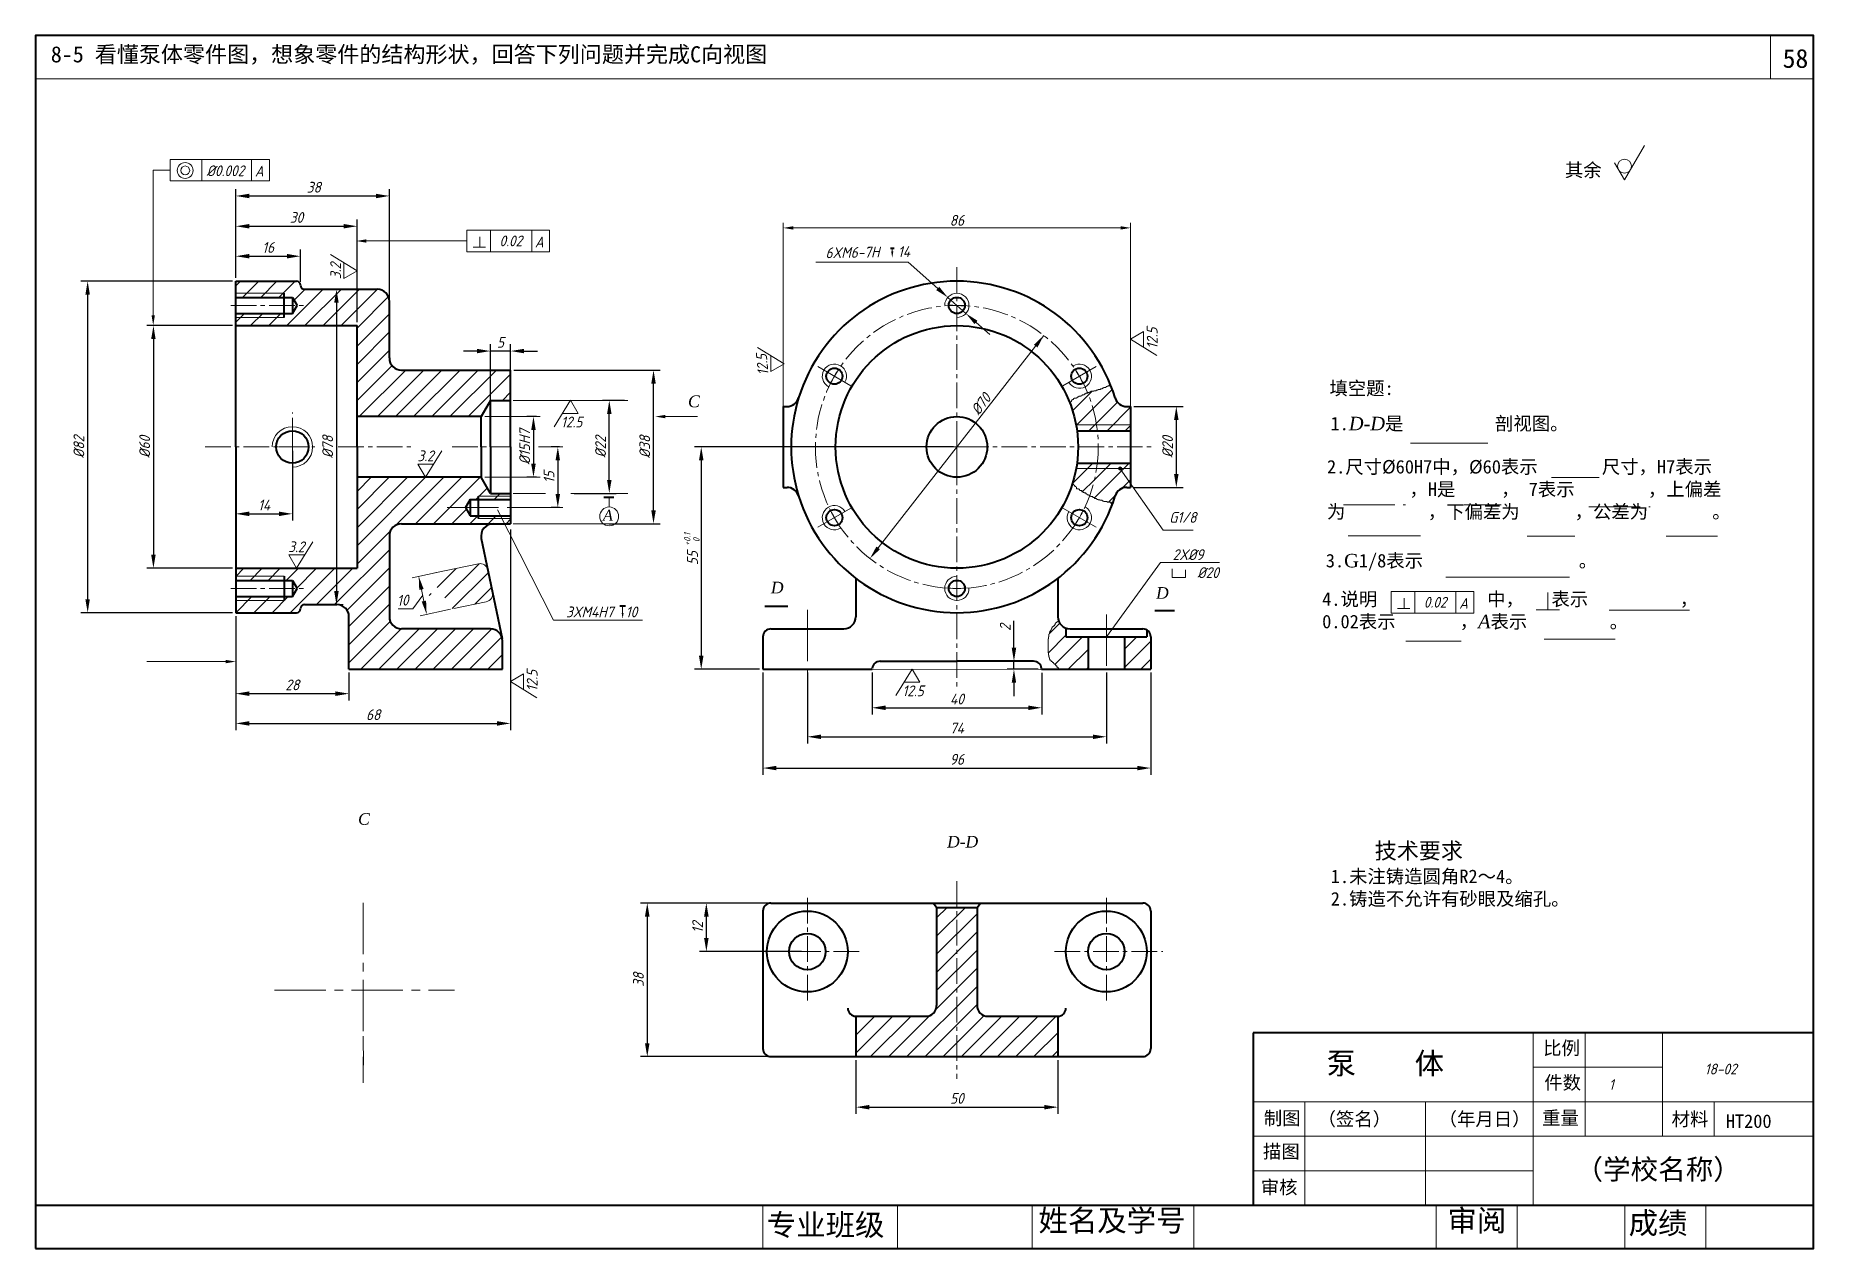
# Model space of a CAD drawing. Header units: millimetres. Extents: x 252 to 582, y -108 to 117.
import ezdxf

# ---------------------------------------------------------------- set-up
doc = ezdxf.new("R2010")
doc.units = ezdxf.units.MM
doc.header["$LTSCALE"] = 0.5
doc.linetypes.add('CENTER2', pattern=[28.575, 19.05, -3.175, 3.175, -3.175])
doc.layers.get('0').update_dxf_attribs({"lineweight": 40})
for name, color, linetype, lineweight in [('Layer2', 7, 'Continuous', 40), ('出图', 7, 'Continuous', 15), ('剖面线', 7, 'Continuous', 9), ('点画线', 7, 'CENTER2', 15), ('细线', 7, 'Continuous', 13)]:
    doc.layers.add(name, color=color, linetype=linetype, lineweight=lineweight)
doc.styles.add('style2', font='SIMFANG.TTF', dxfattribs={"height": 2})
doc.styles.add('数字', font='isocp.shx', dxfattribs={"oblique": 15, "height": 2})
doc.dimstyles.new('Copy of ISO-25', dxfattribs={"dimtxt": 2, "dimasz": 2.5, "dimexe": 1.25, "dimexo": 0.625, "dimtad": 2, "dimdec": 0, "dimdsep": 46, "dimtxsty": '数字', "dimcen": -0.09, "dimadec": 0, "dimazin": 0, "dimtfac": 1, "dimtdec": 0, "dimtmove": 0, "dimatfit": 3, "dimfxl": 0, "dimarcsym": 0})
doc.dimstyles.new('ISO-25', dxfattribs={"dimtxt": 2, "dimasz": 2.5, "dimexe": 1.25, "dimexo": 0.625, "dimtad": 1, "dimdsep": 46, "dimtxsty": '数字', "dimcen": 2.5, "dimadec": 0, "dimazin": 0, "dimtfac": 1, "dimtmove": 0, "dimatfit": 3, "dimfxl": 0, "dimarcsym": 0})
pattern_1 = [(45, (289.5225, 10.25), (-1.683798, 1.683798), [])]

msp = doc.modelspace()

# ---------------------------------------------------------------- texts
at = {"insert": (255.183, 115.34), "char_height": 3, "attachment_point": 1}
msp.add_mtext('{\\fSimHei|b0|i0|c134|p2;8-5 看懂泵体零件图，想象零件的结构形状，回答下列问题并完成C向视图}', dxfattribs=at)
at = {"char_height": 2.5, "attachment_point": 1}
for s, insert, width in [('{\\f黑体|b0|i0|c134|p2;填空题:}', (492.512, 53.133), 29.8443), ('{\\fSimSun|b0|i0|c134|p2;1.\\fTimes New Roman|b0|i1|c0|p18;D\\fTimes New Roman|b0|i0|c0|p18;-\\fTimes New Roman|b0|i1|c0|p18;D\\fSimSun|b0|i0|c134|p2;是          剖视图。\\H1.6x;            }', (492.714, 46.592), 91.1238), ('{\\f宋体|b0|i0|c134|p2;2.尺寸}%%C{\\f宋体|b0|i0|c134|p2;60H7中，}%%C{\\f宋体|b0|i0|c134|p2;60表示       尺寸，H7表示\\P         ，H是     ， 7表示        ，上偏差\\P为         ，下偏差为      ，公差为       。\\H1.6x;          }', (492.057, 38.576), 89.4728), ('{\\fSimSun|b0|i0|c134|p2;3.\\fTimes New Roman|b0|i0|c0|p18;G\\fSimSun|b0|i0|c134|p2;1/8表示 \\H1.6x;          \\H0.625x;。\\H1.6x;           }', (491.838, 21.156), 91.1238), ('{\\fSimSun|b0|i0|c134|p2;  4.说明            中，   表示          ，\\P  0.02表示       ，\\fTimes New Roman|b0|i1|c0|p18;A\\fSimSun|b0|i0|c134|p2;表示         。\\H1.6x;             }', (487.763, 14.026), 91.1238)]:
    msp.add_mtext(s, dxfattribs=dict(at, insert=insert, width=width))
at = {"layer": '出图', "insert": (423.359, 83.04), "char_height": 2, "attachment_point": 5, "style": '数字'}
msp.add_mtext('86', dxfattribs=at)
at = {"layer": '出图', "attachment_point": 5, "style": '数字'}
for s, insert, char_height, rotation in [('6XM6-7H   14', (406.815, 77.126), 2, 0.86629), ('%%c70', (427.831, 48.96), 2, 52.92722), ('{\\H0.6x;+0.1}', (373.296, 23.847), 2, 90), ('0', (374.997, 23.726), 1.2, 90), ('{\\H1x;10}', (320.505, 12.561), 2, 1.81228)]:
    msp.add_mtext(s, dxfattribs=dict(at, insert=insert, char_height=char_height, rotation=rotation))
at = {"layer": '出图', "char_height": 2, "attachment_point": 1, "style": '数字'}
for s, insert, width, rotation in [('3.2', (307.048, 72.136), 9.38678, 90), ('12.5', (458.61, 59.197), 9.38678, 90), ('12.5', (386.424, 54.185), 9.3868, 95), ('12.5', (343.523, -4.333), 9.38678, 90)]:
    msp.add_mtext(s, dxfattribs=dict(at, insert=insert, width=width, rotation=rotation))
at = {"layer": '出图', "attachment_point": 1}
for s, insert, char_height, width in [('{\\fTimes New Roman|b0|i1|c0|p18;C}', (373.459, 50.559), 2.2, 15.2908), ('{\\fTimes New Roman|b0|i1|c0|p18;A}', (357.663, 29.318), 2, 15.2908), ('{\\fTimes New Roman|b0|i1|c0|p18;D}', (388.835, 15.995), 2.15625, 15.2908), ('{\\fTimes New Roman|b0|i1|c0|p18;D}', (460.333, 14.993), 2.15, 15.2908), ('{\\fTimes New Roman|b0|i1|c0|p18;C}', (312.215, -26.938), 2.15625, 15.2908), ('{\\fTimes New Roman|b0|i1|c0|p18;D-D}', (421.536, -31.163), 2.15, 35.9473)]:
    msp.add_mtext(s, dxfattribs=dict(at, insert=insert, char_height=char_height, width=width))
at = {"layer": '出图', "char_height": 2, "attachment_point": 1, "style": '数字'}
for s, insert, width in [('12.5', (349.876, 46.624), 9.38678), ('3.2', (323.228, 40.35), 9.38678), ('G1/8', (462.762, 28.935), 9.3868), ('3.2', (299.25, 23.475), 9.38678), ('3XM4H7  10', (350.808, 11.395), 17.7437), ('12.5', (413.245, -3.251), 9.38678)]:
    msp.add_mtext(s, dxfattribs=dict(at, insert=insert, width=width))
at = {"layer": '点画线', "insert": (492.76, -32.408), "char_height": 3, "width": 91.3136, "attachment_point": 1}
msp.add_mtext('{\\fFangSong_GB2312|b0|i0|c134|p49;    技术要求\\P\\H0.8333x;1\\fFangSong_GB2312|b0|i0|c0|p49;.\\fFangSong_GB2312|b0|i0|c134|p49;未注铸造圆角R2～4。\\P2\\fFangSong_GB2312|b0|i0|c0|p49;.\\fFangSong_GB2312|b0|i0|c134|p49;铸造不允许有砂眼及缩孔。}', dxfattribs=at)
at = {"layer": '细线', "style": 'style2'}
for s, height, p in [('比例', 2.5, (532.184, -71.768)), ('泵    体', 4, (491.996, -75.363)), ('件数', 2.5, (532.39, -78.176)), ('制图', 2.5, (480.33, -84.765)), ('（签名）', 2.5, (490.314, -84.924)), ('（年月日）', 2.5, (512.78, -84.925)), ('重量', 2.5, (531.993, -84.72)), ('材料', 2.5, (556.025, -84.94)), ('HT200', 2.5, (566.079, -85.327)), ('描图', 2.5, (480.176, -90.951)), ('（学校名称）', 3.75, (538.182, -94.884)), ('审核', 2.5, (479.763, -97.587))]:
    msp.add_text(s, height=height, dxfattribs=at).set_placement(p)
at = {"layer": '细线', "style": '数字', "oblique": 15}
for s, p in [('18-02', (562.167, -75.411)), (' 1', (543.246, -78.287))]:
    msp.add_text(s, height=2, dxfattribs=at).set_placement(p)
at = {"layer": '细线', "attachment_point": 1}
for s, insert, char_height, width in [('{\\fSimSun|b0|i0|c134|p2;58}', (576.635, 114.825), 3.5, 5.5866), ('{\\f仿宋_GB2312|b0|i0|c134|p49;专业班级}', (388.086, -101.307), 4, 23.3701), ('{\\f仿宋_GB2312|b0|i0|c134|p49;姓名及学号}', (438.515, -100.508), 4, 29.8443), ('{\\f仿宋_GB2312|b0|i0|c134|p49;审阅}', (514.415, -100.507), 4, 13.7378), ('{\\f仿宋_GB2312|b0|i0|c134|p49;成绩}', (548.049, -100.98), 4, 13.2641)]:
    msp.add_mtext(s, dxfattribs=dict(at, insert=insert, char_height=char_height, width=width))
at = {"layer": '细线', "linetype": 'Continuous', "char_height": 2, "attachment_point": 1, "style": '数字'}
for s, insert, width in [('%%c0.002', (284.087, 93.23), 8.00633), ('A', (293.047, 93.162), 2.65556), ('0.02', (338.457, 80.223), 8.00633), ('A', (345.031, 80.024), 2.65556), ('0.02', (510.021, 13.19), 8.00633), ('A', (516.595, 12.991), 2.65556)]:
    msp.add_mtext(s, dxfattribs=dict(at, insert=insert, width=width))
at = {"layer": '细线', "attachment_point": 1}
for s, insert, char_height, width, style in [('其余', (536.214, 93.613), 2.5, 9.8821, 'style2'), ('2X%%c9\\P    %%c20', (463.408, 22.01), 2, 21.0658, '数字')]:
    msp.add_mtext(s, dxfattribs=dict(at, insert=insert, char_height=char_height, width=width, style=style))

# ---------------------------------------------------------------- blocks, each defined once
blk = doc.blocks.new('*D0')
at = {"layer": 'Defpoints', "color": 0}
for p in [(404.61, -72.11), (442.11, -72.11), (442.11, -81.48)]:
    blk.add_point(p, dxfattribs=at)
at = {"layer": '出图', "color": 0, "lineweight": -2}
for p, q in [((404.61, -72.74), (404.61, -82.73)), ((442.11, -72.74), (442.11, -82.73)), ((407.11, -81.48), (439.61, -81.48))]:
    blk.add_line(p, q, dxfattribs=at)
at = {"layer": '出图', "color": 0}
for points in [[(407.11, -81.07), (407.11, -81.9), (404.61, -81.48)], [(439.61, -81.07), (439.61, -81.9), (442.11, -81.48)]]:
    blk.add_solid(points, dxfattribs=at)
at = {"layer": '出图', "color": 0, "insert": (423.36, -79.86), "char_height": 2, "attachment_point": 5, "style": '数字'}
blk.add_mtext('50', dxfattribs=at)
blk = doc.blocks.new('*D1')
at = {"layer": 'Defpoints', "color": 0}
for p in [(388.86, -43.61), (365.89, -72.11), (388.86, -72.11)]:
    blk.add_point(p, dxfattribs=at)
at = {"layer": '出图', "color": 0, "lineweight": -2}
for p, q in [((388.23, -43.61), (364.64, -43.61)), ((365.89, -46.11), (365.89, -69.61)), ((388.23, -72.11), (364.64, -72.11))]:
    blk.add_line(p, q, dxfattribs=at)
at = {"layer": '出图', "color": 0}
for points in [[(365.47, -46.11), (366.31, -46.11), (365.89, -43.61)], [(365.47, -69.61), (366.31, -69.61), (365.89, -72.11)]]:
    blk.add_solid(points, dxfattribs=at)
at = {"layer": '出图', "color": 0, "insert": (364.26, -57.86), "char_height": 2, "attachment_point": 5, "rotation": 90, "style": '数字'}
blk.add_mtext('38', dxfattribs=at)
blk = doc.blocks.new('*D2')
at = {"layer": 'Defpoints', "color": 0}
for p in [(376.86, -43.61), (395.61, -43.61), (395.17, -52.61)]:
    blk.add_point(p, dxfattribs=at)
at = {"layer": '出图', "color": 0, "lineweight": -2}
for p, q in [((394.98, -43.61), (375.61, -43.61)), ((376.86, -50.11), (376.86, -46.11)), ((394.54, -52.61), (375.61, -52.61))]:
    blk.add_line(p, q, dxfattribs=at)
at = {"layer": '出图', "color": 0}
for points in [[(376.44, -46.11), (377.28, -46.11), (376.86, -43.61)], [(376.44, -50.11), (377.28, -50.11), (376.86, -52.61)]]:
    blk.add_solid(points, dxfattribs=at)
at = {"layer": '出图', "color": 0, "insert": (375.23, -48.11), "char_height": 2, "attachment_point": 5, "rotation": 90, "style": '数字'}
blk.add_mtext('12', dxfattribs=at)
blk = doc.blocks.new('*D3')
at = {"layer": 'Defpoints', "color": 0}
for p in [(455.61, 48.5), (455.61, 33.5), (464.09, 33.5)]:
    blk.add_point(p, dxfattribs=at)
at = {"layer": '出图', "color": 0, "lineweight": -2}
for p, q in [((456.23, 48.5), (465.34, 48.5)), ((464.09, 46), (464.09, 36)), ((456.23, 33.5), (465.34, 33.5))]:
    blk.add_line(p, q, dxfattribs=at)
at = {"layer": '出图', "color": 0}
for points in [[(463.67, 46), (464.51, 46), (464.09, 48.5)], [(463.67, 36), (464.51, 36), (464.09, 33.5)]]:
    blk.add_solid(points, dxfattribs=at)
at = {"layer": '出图', "color": 0, "insert": (462.47, 41), "char_height": 2, "attachment_point": 5, "rotation": 90, "style": '数字'}
blk.add_mtext('%%c20', dxfattribs=at)
blk = doc.blocks.new('*D4')
at = {"layer": 'Defpoints', "color": 0}
for p in [(395.61, -0.25), (451.11, -0.25), (451.11, -12.77)]:
    blk.add_point(p, dxfattribs=at)
at = {"layer": '出图', "color": 0, "lineweight": -2}
for p, q in [((395.61, -0.87), (395.61, -14.02)), ((451.11, -0.87), (451.11, -14.02)), ((398.11, -12.77), (448.61, -12.77))]:
    blk.add_line(p, q, dxfattribs=at)
at = {"layer": '出图', "color": 0}
for points in [[(398.11, -12.36), (398.11, -13.19), (395.61, -12.77)], [(448.61, -12.36), (448.61, -13.19), (451.11, -12.77)]]:
    blk.add_solid(points, dxfattribs=at)
at = {"layer": '出图', "color": 0, "insert": (423.36, -11.15), "char_height": 2, "attachment_point": 5, "style": '数字'}
blk.add_mtext('74', dxfattribs=at)
blk = doc.blocks.new('*D5')
at = {"layer": 'Defpoints', "color": 0}
for p in [(387.36, -0.25), (459.36, -0.25), (459.36, -18.57)]:
    blk.add_point(p, dxfattribs=at)
at = {"layer": '出图', "color": 0, "lineweight": -2}
for p, q in [((387.36, -0.87), (387.36, -19.82)), ((459.36, -0.87), (459.36, -19.82)), ((389.86, -18.57), (456.86, -18.57))]:
    blk.add_line(p, q, dxfattribs=at)
at = {"layer": '出图', "color": 0}
for points in [[(389.86, -18.16), (389.86, -18.99), (387.36, -18.57)], [(456.86, -18.16), (456.86, -18.99), (459.36, -18.57)]]:
    blk.add_solid(points, dxfattribs=at)
at = {"layer": '出图', "color": 0, "insert": (423.36, -16.95), "char_height": 2, "attachment_point": 5, "style": '数字'}
blk.add_mtext('96', dxfattribs=at)
blk = doc.blocks.new('*D6')
at = {"layer": 'Defpoints', "color": 0}
for p in [(423.36, 41), (375.91, -0.25), (387.36, -0.25)]:
    blk.add_point(p, dxfattribs=at)
at = {"layer": '出图', "color": 0, "lineweight": -2}
for p, q in [((422.73, 41), (374.66, 41)), ((375.91, 38.5), (375.91, 2.25)), ((386.73, -0.25), (374.66, -0.25))]:
    blk.add_line(p, q, dxfattribs=at)
at = {"layer": '出图', "color": 0}
for points in [[(375.49, 38.5), (376.33, 38.5), (375.91, 41)], [(375.49, 2.25), (376.33, 2.25), (375.91, -0.25)]]:
    blk.add_solid(points, dxfattribs=at)
at = {"layer": '出图', "color": 0, "insert": (374.29, 20.38), "char_height": 2, "attachment_point": 5, "rotation": 90, "style": '数字'}
blk.add_mtext('55', dxfattribs=at)
blk = doc.blocks.new('*D8')
at = {"layer": 'Defpoints', "color": 0}
for p in [(289.52, 71.75), (262.02, 10.25), (289.52, 10.25)]:
    blk.add_point(p, dxfattribs=at)
at = {"layer": '出图', "color": 0, "lineweight": -2}
for p, q in [((288.9, 71.75), (260.77, 71.75)), ((262.02, 69.25), (262.02, 12.75)), ((288.9, 10.25), (260.77, 10.25))]:
    blk.add_line(p, q, dxfattribs=at)
at = {"layer": '出图', "color": 0}
for points in [[(261.6, 69.25), (262.43, 69.25), (262.02, 71.75)], [(261.6, 12.75), (262.43, 12.75), (262.02, 10.25)]]:
    blk.add_solid(points, dxfattribs=at)
at = {"layer": '出图', "color": 0, "insert": (260.39, 41), "char_height": 2, "attachment_point": 5, "rotation": 90, "style": '数字'}
blk.add_mtext('%%c82', dxfattribs=at)
blk = doc.blocks.new('*D9')
at = {"layer": 'Defpoints', "color": 0}
for p in [(289.52, 63.5), (274.23, 18.5), (289.52, 18.5)]:
    blk.add_point(p, dxfattribs=at)
at = {"layer": '出图', "color": 0, "lineweight": -2}
for p, q in [((288.9, 63.5), (272.98, 63.5)), ((274.23, 61), (274.23, 21)), ((288.9, 18.5), (272.98, 18.5))]:
    blk.add_line(p, q, dxfattribs=at)
at = {"layer": '出图', "color": 0}
for points in [[(273.81, 61), (274.64, 61), (274.23, 63.5)], [(273.81, 21), (274.64, 21), (274.23, 18.5)]]:
    blk.add_solid(points, dxfattribs=at)
at = {"layer": '出图', "color": 0, "insert": (272.6, 41), "char_height": 2, "attachment_point": 5, "rotation": 90, "style": '数字'}
blk.add_mtext('%%c60', dxfattribs=at)
blk = doc.blocks.new('*D10')
at = {"layer": 'Defpoints', "color": 0}
for p in [(309.11, 70.25), (305.27, 11.75), (308.2, 11.75)]:
    blk.add_point(p, dxfattribs=at)
at = {"layer": '出图', "color": 0, "lineweight": -2}
for p, q in [((308.49, 70.25), (306.95, 70.25)), ((308.2, 67.75), (308.2, 14.25)), ((305.9, 11.75), (309.45, 11.75))]:
    blk.add_line(p, q, dxfattribs=at)
at = {"layer": '出图', "color": 0}
for points in [[(307.78, 67.75), (308.62, 67.75), (308.2, 70.25)], [(307.78, 14.25), (308.62, 14.25), (308.2, 11.75)]]:
    blk.add_solid(points, dxfattribs=at)
at = {"layer": '出图', "color": 0, "insert": (306.57, 41), "char_height": 2, "attachment_point": 5, "rotation": 90, "style": '数字'}
blk.add_mtext('%%c78', dxfattribs=at)
blk = doc.blocks.new('*D11')
at = {"layer": 'Defpoints', "color": 0}
for p in [(289.52, 41), (300.02, 40.92), (300.02, 28.59)]:
    blk.add_point(p, dxfattribs=at)
at = {"layer": '细线', "color": 0, "lineweight": -2}
for p, q in [((289.52, 40.38), (289.52, 27.34)), ((300.02, 40.29), (300.02, 27.34)), ((292.02, 28.59), (297.52, 28.59))]:
    blk.add_line(p, q, dxfattribs=at)
at = {"layer": '细线', "color": 0}
for points in [[(292.02, 29.01), (292.02, 28.17), (289.52, 28.59)], [(297.52, 29.01), (297.52, 28.17), (300.02, 28.59)]]:
    blk.add_solid(points, dxfattribs=at)
at = {"layer": '细线', "color": 0, "insert": (294.77, 30.22), "char_height": 2, "attachment_point": 5, "style": '数字'}
blk.add_mtext('14', dxfattribs=at)
blk = doc.blocks.new('*D12')
at = {"layer": 'Defpoints', "color": 0}
for p in [(301.52, 76.38), (289.52, 71.75), (301.52, 71)]:
    blk.add_point(p, dxfattribs=at)
at = {"layer": '出图', "color": 0, "lineweight": -2}
for p, q in [((289.52, 72.38), (289.52, 77.63)), ((292.02, 76.38), (299.02, 76.38)), ((301.52, 71.62), (301.52, 77.63))]:
    blk.add_line(p, q, dxfattribs=at)
at = {"layer": '出图', "color": 0}
for points in [[(292.02, 76.8), (292.02, 75.97), (289.52, 76.38)], [(299.02, 76.8), (299.02, 75.97), (301.52, 76.38)]]:
    blk.add_solid(points, dxfattribs=at)
at = {"layer": '出图', "color": 0, "insert": (295.52, 78.01), "char_height": 2, "attachment_point": 5, "style": '数字'}
blk.add_mtext('16', dxfattribs=at)
blk = doc.blocks.new('*D13')
at = {"layer": 'Defpoints', "color": 0}
for p in [(312.02, 81.94), (289.52, 71.75), (312.02, 63.5)]:
    blk.add_point(p, dxfattribs=at)
at = {"layer": '出图', "color": 0, "lineweight": -2}
for p, q in [((289.52, 72.38), (289.52, 83.19)), ((312.02, 64.12), (312.02, 83.19)), ((292.02, 81.94), (309.52, 81.94))]:
    blk.add_line(p, q, dxfattribs=at)
at = {"layer": '出图', "color": 0}
for points in [[(292.02, 82.36), (292.02, 81.53), (289.52, 81.94)], [(309.52, 82.36), (309.52, 81.53), (312.02, 81.94)]]:
    blk.add_solid(points, dxfattribs=at)
at = {"layer": '出图', "color": 0, "insert": (300.77, 83.57), "char_height": 2, "attachment_point": 5, "style": '数字'}
blk.add_mtext('30', dxfattribs=at)
blk = doc.blocks.new('*D14')
at = {"layer": 'Defpoints', "color": 0}
for p in [(318.02, 87.56), (289.52, 71.75), (318.02, 68)]:
    blk.add_point(p, dxfattribs=at)
at = {"layer": '出图', "color": 0, "lineweight": -2}
for p, q in [((289.52, 72.38), (289.52, 88.81)), ((292.02, 87.56), (315.52, 87.56)), ((318.02, 68.62), (318.02, 88.81))]:
    blk.add_line(p, q, dxfattribs=at)
at = {"layer": '出图', "color": 0}
for points in [[(292.02, 87.97), (292.02, 87.14), (289.52, 87.56)], [(315.52, 87.97), (315.52, 87.14), (318.02, 87.56)]]:
    blk.add_solid(points, dxfattribs=at)
at = {"layer": '出图', "color": 0, "insert": (304, 89.18), "char_height": 2, "attachment_point": 5, "style": '数字'}
blk.add_mtext('38', dxfattribs=at)
blk = doc.blocks.new('*D15')
at = {"layer": 'Defpoints', "color": 0}
for p in [(289.52, 10.25), (310.52, -0.25), (310.52, -4.77)]:
    blk.add_point(p, dxfattribs=at)
at = {"layer": '出图', "color": 0, "lineweight": -2}
for p, q in [((289.52, 9.62), (289.52, -6.02)), ((310.52, -0.87), (310.52, -6.02)), ((292.02, -4.77), (308.02, -4.77))]:
    blk.add_line(p, q, dxfattribs=at)
at = {"layer": '出图', "color": 0}
for points in [[(292.02, -4.35), (292.02, -5.19), (289.52, -4.77)], [(308.02, -4.35), (308.02, -5.19), (310.52, -4.77)]]:
    blk.add_solid(points, dxfattribs=at)
at = {"layer": '出图', "color": 0, "insert": (300.02, -3.14), "char_height": 2, "attachment_point": 5, "style": '数字'}
blk.add_mtext('28', dxfattribs=at)
blk = doc.blocks.new('*D16')
at = {"layer": 'Defpoints', "color": 0}
for p in [(340.52, 26.28), (289.52, 9.78), (340.52, -10.29)]:
    blk.add_point(p, dxfattribs=at)
at = {"layer": '出图', "color": 0, "lineweight": -2}
for p, q in [((340.52, 25.66), (340.52, -11.54)), ((289.52, 9.16), (289.52, -11.54)), ((292.02, -10.29), (338.02, -10.29))]:
    blk.add_line(p, q, dxfattribs=at)
at = {"layer": '出图', "color": 0}
for points in [[(292.02, -9.88), (292.02, -10.71), (289.52, -10.29)], [(338.02, -9.88), (338.02, -10.71), (340.52, -10.29)]]:
    blk.add_solid(points, dxfattribs=at)
at = {"layer": '出图', "color": 0, "insert": (315.02, -8.67), "char_height": 2, "attachment_point": 5, "style": '数字'}
blk.add_mtext('68', dxfattribs=at)
blk = doc.blocks.new('*D20')
at = {"layer": 'Defpoints', "color": 0}
for p in [(336.77, 58.79), (336.77, 41), (340.52, 41)]:
    blk.add_point(p, dxfattribs=at)
at = {"layer": '剖面线', "color": 0, "lineweight": -2}
for p, q in [((336.77, 41.62), (336.77, 60.04)), ((340.52, 41.62), (340.52, 60.04)), ((334.27, 58.79), (331.77, 58.79)), ((340.52, 58.79), (336.77, 58.79)), ((343.02, 58.79), (345.52, 58.79))]:
    blk.add_line(p, q, dxfattribs=at)
at = {"layer": '剖面线', "color": 0}
for points in [[(334.27, 59.2), (334.27, 58.37), (336.77, 58.79)], [(343.02, 59.2), (343.02, 58.37), (340.52, 58.79)]]:
    blk.add_solid(points, dxfattribs=at)
at = {"layer": '剖面线', "color": 0, "insert": (338.65, 60.41), "char_height": 2, "attachment_point": 5, "style": '数字'}
blk.add_mtext('5', dxfattribs=at)
blk = doc.blocks.new('粗糙度2')
at = {"layer": '细线'}
for p, q in [((5.77, 10), (0, 0)), ((0, 0), (-2.89, 5))]:
    blk.add_line(p, q, dxfattribs=at)
blk.add_circle((0, 4), 2, dxfattribs=at)
blk = doc.blocks.new('*D23')
at = {"layer": 'Defpoints', "color": 0}
for p in [(340.52, 55.25), (367.05, 55.25), (358.22, 26.75)]:
    blk.add_point(p, dxfattribs=at)
at = {"layer": '细线', "color": 0, "lineweight": -2}
for p, q in [((341.15, 55.25), (368.3, 55.25)), ((367.05, 29.25), (367.05, 52.75)), ((358.85, 26.75), (368.3, 26.75))]:
    blk.add_line(p, q, dxfattribs=at)
at = {"layer": '细线', "color": 0}
for points in [[(366.64, 52.75), (367.47, 52.75), (367.05, 55.25)], [(366.64, 29.25), (367.47, 29.25), (367.05, 26.75)]]:
    blk.add_solid(points, dxfattribs=at)
at = {"layer": '细线', "color": 0, "insert": (365.43, 41), "char_height": 2, "attachment_point": 5, "rotation": 90, "style": '数字'}
blk.add_mtext('%%C38', dxfattribs=at)
blk = doc.blocks.new('*D24')
at = {"layer": 'Defpoints', "color": 0}
for p in [(358.84, 49.62), (362.3, 49.62), (351.71, 32.37)]:
    blk.add_point(p, dxfattribs=at)
at = {"layer": '细线', "color": 0, "lineweight": -2}
for p, q in [((361.67, 49.62), (357.59, 49.62)), ((358.84, 34.87), (358.84, 47.12)), ((352.34, 32.37), (360.09, 32.37))]:
    blk.add_line(p, q, dxfattribs=at)
at = {"layer": '细线', "color": 0}
for points in [[(358.43, 47.12), (359.26, 47.12), (358.84, 49.62)], [(358.43, 34.87), (359.26, 34.87), (358.84, 32.37)]]:
    blk.add_solid(points, dxfattribs=at)
at = {"layer": '细线', "color": 0, "insert": (357.22, 41), "char_height": 2, "attachment_point": 5, "rotation": 90, "style": '数字'}
blk.add_mtext('%%C22', dxfattribs=at)
blk = doc.blocks.new('*D25')
at = {"layer": 'Defpoints', "color": 0}
for p in [(345.99, 46.62), (344.77, 35.38), (345.99, 35.38)]:
    blk.add_point(p, dxfattribs=at)
at = {"layer": '细线', "color": 0, "lineweight": -2}
for p, q in [((345.36, 46.62), (343.52, 46.62)), ((344.77, 44.12), (344.77, 37.88)), ((345.36, 35.38), (343.52, 35.38))]:
    blk.add_line(p, q, dxfattribs=at)
at = {"layer": '细线', "color": 0}
for points in [[(344.35, 44.12), (345.19, 44.12), (344.77, 46.62)], [(344.35, 37.88), (345.19, 37.88), (344.77, 35.38)]]:
    blk.add_solid(points, dxfattribs=at)
at = {"layer": '细线', "color": 0, "insert": (343.14, 41), "char_height": 2, "attachment_point": 5, "rotation": 90, "style": '数字'}
blk.add_mtext('%%C15H7', dxfattribs=at)
blk = doc.blocks.new('*D26')
at = {"layer": 'Defpoints', "color": 0}
for p in [(350.22, 41), (349.29, 29.75), (350.22, 29.75)]:
    blk.add_point(p, dxfattribs=at)
at = {"layer": '细线', "color": 0, "lineweight": -2}
for p, q in [((349.59, 41), (348.04, 41)), ((349.29, 38.5), (349.29, 32.25)), ((349.59, 29.75), (348.04, 29.75))]:
    blk.add_line(p, q, dxfattribs=at)
at = {"layer": '细线', "color": 0}
for points in [[(348.87, 38.5), (349.7, 38.5), (349.29, 41)], [(348.87, 32.25), (349.7, 32.25), (349.29, 29.75)]]:
    blk.add_solid(points, dxfattribs=at)
at = {"layer": '细线', "color": 0, "insert": (347.66, 35.38), "char_height": 2, "attachment_point": 5, "rotation": 90, "style": '数字'}
blk.add_mtext('15', dxfattribs=at)
blk = doc.blocks.new('*D27')
at = {"layer": 'Defpoints', "color": 0}
for p in [(407.63, -0.25), (439.11, -0.29), (439.11, -7.39)]:
    blk.add_point(p, dxfattribs=at)
at = {"layer": '出图', "color": 0, "lineweight": -2}
for p, q in [((407.63, -0.87), (407.63, -8.64)), ((439.11, -0.92), (439.11, -8.64)), ((410.13, -7.39), (436.61, -7.39))]:
    blk.add_line(p, q, dxfattribs=at)
at = {"layer": '出图', "color": 0}
for points in [[(410.13, -6.97), (410.13, -7.81), (407.63, -7.39)], [(436.61, -6.97), (436.61, -7.81), (439.11, -7.39)]]:
    blk.add_solid(points, dxfattribs=at)
at = {"layer": '出图', "color": 0, "insert": (423.37, -5.77), "char_height": 2, "attachment_point": 5, "style": '数字'}
blk.add_mtext('40', dxfattribs=at)
blk = doc.blocks.new('*D28')
at = {"layer": 'Defpoints', "color": 0}
for p in [(433.95, 1.24), (437.59, 1.24), (439.09, -0.25)]:
    blk.add_point(p, dxfattribs=at)
at = {"layer": '细线', "color": 0, "lineweight": -2}
for p, q in [((433.95, 3.74), (433.95, 8.76)), ((436.97, 1.24), (432.7, 1.24)), ((433.95, -0.25), (433.95, 1.24)), ((438.47, -0.25), (432.7, -0.25)), ((433.95, -2.75), (433.95, -5.25))]:
    blk.add_line(p, q, dxfattribs=at)
at = {"layer": '细线', "color": 0}
for points in [[(433.54, 3.74), (434.37, 3.74), (433.95, 1.24)], [(433.54, -2.75), (434.37, -2.75), (433.95, -0.25)]]:
    blk.add_solid(points, dxfattribs=at)
at = {"layer": '细线', "color": 0, "insert": (432.33, 7.5), "char_height": 2, "attachment_point": 5, "rotation": 90, "style": '数字'}
blk.add_mtext('2', dxfattribs=at)

# ---------------------------------------------------------------- dimensions: what is measured, and where the dimension line sits
at = {"layer": '出图'}
for base, p1, p2, text, picture, middle in [((318.023, 87.557), (289.523, 71.75), (318.023, 68), '38', '*D14', (304.002, 87.557)), ((459.359, -18.572), (387.359, -0.25), (459.359, -0.25), '96', '*D5', (423.359, -18.572)), ((451.109, -12.774), (395.609, -0.25), (451.109, -0.25), '74', '*D4', (423.359, -12.774))]:
    dim = msp.add_linear_dim(base=base, p1=p1, p2=p2, text=text, dimstyle='ISO-25', dxfattribs=at)
    dim.commit()
    dim.dimension.update_dxf_attribs({"geometry": picture, "text_midpoint": middle, "dimtype": 160})
for base, p1, p2, text, picture, middle in [((312.023, 81.942), (289.523, 71.75), (312.023, 63.5), '30', '*D13', (300.773, 83.567)), ((301.523, 76.383), (289.523, 71.75), (301.523, 71), '16', '*D12', (295.523, 78.008)), ((340.523, -10.294), (289.523, 9.781), (340.523, 26.281), '68', '*D16', (315.023, -8.669)), ((310.523, -4.769), (289.523, 10.25), (310.523, -0.25), '28', '*D15', (300.023, -3.144)), ((439.106, -7.391), (407.627, -0.25), (439.106, -0.291), '40', '*D27', (423.367, -5.766)), ((442.109, -81.485), (404.609, -72.11), (442.109, -72.11), '50', '*D0', (423.359, -79.86))]:
    dim = msp.add_linear_dim(base=base, p1=p1, p2=p2, text=text, dimstyle='ISO-25', dxfattribs=at)
    dim.commit()
    dim.dimension.update_dxf_attribs({"geometry": picture, "text_midpoint": middle})
for base, p1, p2, text, picture, middle in [((262.018, 10.25), (289.523, 71.75), (289.523, 10.25), '%%c82', '*D8', (260.392, 41)), ((308.199, 11.75), (309.111, 70.25), (305.273, 11.75), '%%c78', '*D10', (306.574, 41)), ((274.227, 18.5), (289.523, 63.5), (289.523, 18.5), '%%c60', '*D9', (272.602, 41)), ((464.091, 33.5), (455.609, 48.5), (455.609, 33.5), '%%c20', '*D3', (462.466, 41)), ((375.911, -0.25), (423.359, 41), (387.359, -0.25), '55', '*D6', (374.286, 20.375)), ((365.889, -72.11), (388.859, -43.61), (388.859, -72.11), '38', '*D1', (364.264, -57.86)), ((376.859, -43.61), (395.167, -52.61), (395.609, -43.61), '12', '*D2', (375.234, -48.11))]:
    dim = msp.add_linear_dim(base=base, p1=p1, p2=p2, angle=90, text=text, dimstyle='ISO-25', dxfattribs=at)
    dim.commit()
    dim.dimension.update_dxf_attribs({"geometry": picture, "text_midpoint": middle})
at = {"layer": '剖面线'}
dim = msp.add_linear_dim(base=(336.773, 58.788), p1=(340.523, 41), p2=(336.773, 41), text='5', dimstyle='ISO-25', dxfattribs=at)
dim.commit()
dim.dimension.update_dxf_attribs({"geometry": '*D20', "text_midpoint": (338.648, 60.413)})
at = {"layer": '细线'}
for base, p1, p2, text, picture, middle in [((367.052, 55.25), (358.224, 26.75), (340.523, 55.25), '%%C38', '*D23', (365.427, 41)), ((358.845, 49.625), (351.711, 32.375), (362.295, 49.625), '%%C22', '*D24', (357.219, 41))]:
    dim = msp.add_linear_dim(base=base, p1=p1, p2=p2, angle=90, text=text, dimstyle='Copy of ISO-25', override={"dimtad": 3}, dxfattribs=at)
    dim.commit()
    dim.dimension.update_dxf_attribs({"geometry": picture, "text_midpoint": middle})
for base, p1, p2, text, picture, middle in [((344.769, 35.375), (345.987, 46.625), (345.987, 35.375), '%%C15H7', '*D25', (343.144, 41)), ((349.286, 29.75), (350.217, 41), (350.217, 29.75), '15', '*D26', (347.661, 35.375)), ((433.952, 1.241), (439.091, -0.25), (437.591, 1.241), '2', '*D28', (432.327, 7.499))]:
    dim = msp.add_linear_dim(base=base, p1=p1, p2=p2, angle=90, text=text, dimstyle='Copy of ISO-25', dxfattribs=at)
    dim.commit()
    dim.dimension.update_dxf_attribs({"geometry": picture, "text_midpoint": middle})
dim = msp.add_linear_dim(base=(300.023, 28.591), p1=(289.523, 41), p2=(300.023, 40.918), text='14', dimstyle='ISO-25', dxfattribs=at)
dim.commit()
dim.dimension.update_dxf_attribs({"geometry": '*D11', "text_midpoint": (294.773, 30.216)})

# ---------------------------------------------------------------- hatches: boundary and pattern name
at = {"layer": '剖面线'}
h = msp.add_hatch(dxfattribs=at)
h.set_pattern_fill('ANSI31', color=256, scale=0.75, style=0)
h.set_pattern_definition(pattern_1)
h.paths.add_polyline_path([(340.523, 55.25), (320.273, 55.25, -0.4142136), (318.023, 57.5), (318.023, 68, 0.4142136), (315.773, 70.25), (302.273, 70.25, -0.4142136), (301.523, 71, 0.4142136), (300.773, 71.75), (289.523, 71.75), (289.523, 69.5), (298.523, 69.5), (298.523, 68.75), (300.023, 68.75), (300.773, 67.25), (300.023, 65.75), (298.523, 65.75), (298.523, 65), (289.523, 65), (289.523, 63.5), (312.023, 63.5), (312.023, 46.625), (335.273, 46.625), (336.773, 49.625), (340.523, 49.625)])
h.paths.add_polyline_path([(289.523, 68.75), (289.523, 69.5), (298.523, 69.5), (298.523, 68.75)], flags=16)
h.paths.add_polyline_path([(298.523, 65), (289.523, 65), (289.523, 65.75), (298.523, 65.75)], flags=16)
h.paths.add_polyline_path([(340.523, 26.75), (340.523, 27.875), (334.523, 27.875), (334.523, 28.25), (333.023, 28.25), (332.273, 29.75), (333.023, 31.25), (334.523, 31.25), (334.523, 31.625), (340.523, 31.625), (340.523, 32.375), (336.773, 32.375), (335.273, 35.375), (312.023, 35.375), (312.023, 18.5), (289.523, 18.5), (289.523, 17), (298.523, 17), (298.523, 16.25), (300.023, 16.25), (300.773, 14.75), (300.023, 13.25), (298.523, 13.25), (298.523, 12.5), (289.523, 12.5), (289.523, 10.25), (300.773, 10.25, 0.4142136), (301.523, 11, -0.4142136), (302.273, 11.75), (308.273, 11.75, -0.4142136), (310.523, 9.5), (310.523, -0.25), (339.023, -0.25), (339.023, 5, 0.4142136), (336.773, 7.25), (320.273, 7.25, -0.4142136), (318.023, 9.5), (318.023, 24.5, -0.4142136), (320.273, 26.75), (337.292, 26.75), (337.489, 26.75)])
h.paths.add_polyline_path([(289.523, 13.25), (298.523, 13.25), (298.523, 12.5), (289.523, 12.5)], flags=16)
h.paths.add_polyline_path([(289.523, 17), (298.523, 17), (298.523, 16.25), (289.523, 16.25)])
h.paths.add_polyline_path([(340.523, 31.25), (340.523, 31.625), (334.523, 31.625), (334.523, 31.25)], flags=17)
h.paths.add_polyline_path([(340.523, 27.875), (334.523, 27.875), (334.523, 28.25), (340.523, 28.25)], flags=16)
h = msp.add_hatch(dxfattribs=at)
h.set_pattern_fill('ANSI31', color=256, scale=0.75, style=0)
h.set_pattern_definition(pattern_1)
h.paths.add_polyline_path([(447.596, 51.081), (447.557, 51.081), (447.557, 50.995), (447.3, 50.995), (447.3, 50.824), (447.043, 50.824), (447.043, 50.738), (446.957, 50.738), (446.957, 50.652), (446.614, 50.652), (446.614, 50.566), (446.528, 50.566), (446.528, 50.481), (446.356, 50.481), (446.356, 50.395), (446.013, 50.395), (446.013, 50.309), (445.841, 50.309), (445.841, 50.224), (445.67, 50.224), (445.67, 50.138), (445.584, 50.138), (445.584, 50.052), (445.155, 50.052), (445.155, 49.966), (444.983, 49.966), (444.983, 49.795), (444.812, 49.795), (444.812, 49.709), (444.726, 49.709), (444.726, 49.624), (444.64, 49.624), (444.64, 49.452), (444.554, 49.452), (444.554, 49.366), (444.469, 49.366), (444.469, 49.109), (444.347, 49.109, -0.0503578), (445.544, 44.75), (449.34, 44.75, 0.0627844)])
h.paths.add_polyline_path([(455.609, 48.5), (454.886, 48.5, -0.3288568), (452.736, 50.085, 0.0204266), (451.897, 52.452), (451.676, 52.452), (451.676, 52.367), (451.418, 52.367), (451.418, 52.281), (451.247, 52.281), (451.247, 52.195), (451.075, 52.195), (451.075, 52.109), (450.989, 52.109), (450.989, 52.024), (450.646, 52.024), (450.646, 51.938), (450.474, 51.938), (450.474, 51.852), (450.303, 51.852), (450.303, 51.766), (450.045, 51.766), (450.045, 51.681), (449.616, 51.681), (449.616, 51.595), (449.445, 51.595), (449.445, 51.509), (449.187, 51.509), (449.187, 51.424), (448.758, 51.424), (448.758, 51.338), (448.244, 51.338), (448.244, 51.252), (448.072, 51.252), (448.072, 51.166), (447.901, 51.166), (447.901, 51.081), (447.596, 51.081, -0.0627844), (449.34, 44.75), (455.609, 44.75)])
h.paths.add_polyline_path([(455.609, 44.75), (449.34, 44.75, -0.007203), (449.437, 44), (455.609, 44)])
h.paths.add_polyline_path([(449.34, 44.75), (445.544, 44.75, -0.0084293), (445.658, 44), (449.437, 44, 0.007203)])
h.paths.add_polyline_path([(449.437, 38), (445.658, 38, -0.0084293), (445.544, 37.25), (449.34, 37.25, 0.007203)])
h.paths.add_polyline_path([(455.609, 38), (449.437, 38, -0.007203), (449.34, 37.25), (455.609, 37.25)])
h.paths.add_polyline_path([(455.609, 37.25), (449.34, 37.25, -0.0525729), (447.986, 31.914), (447.986, 31.88), (448.244, 31.88), (448.244, 31.794), (448.587, 31.794), (448.587, 31.623), (448.844, 31.623), (448.844, 31.537), (448.93, 31.537), (448.93, 31.452), (449.273, 31.452), (449.273, 31.366), (449.359, 31.366), (449.359, 31.28), (449.616, 31.28), (449.616, 31.194), (449.874, 31.194), (449.874, 31.109), (450.303, 31.109), (450.303, 31.023), (450.474, 31.023), (450.474, 30.937), (450.646, 30.937), (450.646, 30.851), (451.247, 30.851), (451.247, 30.766), (451.847, 30.766), (451.847, 30.68), (452.019, 30.68), (452.019, 30.594), (452.295, 30.594, 0.0113205), (452.736, 31.915, -0.3288568), (454.886, 33.5), (455.609, 33.5)])
h.paths.add_polyline_path([(449.34, 37.25), (445.544, 37.25, -0.0347226), (444.812, 34.216), (444.812, 34.194), (444.898, 34.194), (444.898, 34.109), (444.983, 34.109), (444.983, 34.023), (445.069, 34.023), (445.069, 33.937), (445.155, 33.937), (445.155, 33.852), (445.241, 33.852), (445.241, 33.68), (445.412, 33.68), (445.412, 33.594), (445.498, 33.594), (445.498, 33.509), (445.584, 33.509), (445.584, 33.252), (445.927, 33.252), (445.927, 33.166), (446.099, 33.166), (446.099, 32.994), (446.185, 32.994), (446.185, 32.909), (446.528, 32.909), (446.528, 32.652), (446.785, 32.652), (446.785, 32.566), (446.957, 32.566), (446.957, 32.48), (447.3, 32.48), (447.3, 32.309), (447.472, 32.309), (447.472, 32.223), (447.557, 32.223), (447.557, 32.137), (447.815, 32.137), (447.815, 32.052), (447.901, 32.052), (447.901, 31.966), (448.005, 31.966, 0.0520459)])
h = msp.add_hatch(dxfattribs=at)
h.set_pattern_fill('ANSI31', color=256, scale=0.75, style=0)
h.set_pattern_definition(pattern_1)
h.paths.add_polyline_path([(447.734, 5.75), (443.609, 5.75), (443.609, 7.379, -0.2250063), (442.242, 8.738), (442.223, 8.738), (442.223, 8.642), (442.127, 8.642), (442.127, 8.594), (442.031, 8.594), (442.031, 8.546), (441.935, 8.546), (441.935, 8.451), (441.792, 8.451), (441.792, 8.355), (441.696, 8.355), (441.696, 8.259), (441.6, 8.259), (441.6, 8.02), (441.456, 8.02), (441.456, 7.829), (441.265, 7.829), (441.265, 7.685), (441.169, 7.685), (441.169, 7.637), (441.073, 7.637), (441.073, 7.446), (440.978, 7.446), (440.978, 7.302), (440.93, 7.302), (440.93, 7.207), (440.882, 7.207), (440.882, 7.111), (440.834, 7.111), (440.834, 7.015), (440.786, 7.015), (440.786, 6.92), (440.738, 6.92), (440.738, 6.824), (440.594, 6.824), (440.594, 6.585), (440.547, 6.585), (440.547, 6.345), (440.499, 6.345), (440.499, 6.25), (440.451, 6.25), (440.451, 6.154), (440.403, 6.154), (440.403, 5.771), (440.355, 5.771), (440.355, 5.389), (440.307, 5.389), (440.307, 2.805), (440.355, 2.805), (440.355, 2.374), (440.451, 2.374), (440.451, 2.039), (440.499, 2.039), (440.499, 1.848), (440.547, 1.848), (440.547, 1.657), (440.594, 1.657), (440.594, 1.561), (440.642, 1.561), (440.642, 1.465), (440.786, 1.465), (440.786, 1.37), (440.882, 1.37), (440.882, 1.178), (441.025, 1.178), (441.025, 1.13), (441.121, 1.13), (441.121, 0.987), (441.265, 0.987), (441.265, 0.891), (441.361, 0.891), (441.361, 0.748), (441.504, 0.748), (441.504, 0.7), (441.6, 0.7), (441.6, 0.556), (441.744, 0.556), (441.744, 0.413), (441.887, 0.413), (441.887, 0.174), (442.079, 0.174), (442.079, 0.03), (442.223, 0.03), (442.223, -0.161), (442.366, -0.161), (442.366, -0.25), (447.734, -0.25)])
h.paths.add_polyline_path([(459.359, 5.75, 0.2679492), (458.609, 7.049), (458.609, 5.75), (454.484, 5.75), (454.484, -0.25), (459.359, -0.25)])
h = msp.add_hatch(dxfattribs=at)
h.set_pattern_fill('ANSI31', color=256, scale=0.75, style=0)
h.set_pattern_definition([(45, (289.5225, -11.4558), (-1.683798, 1.683798), [])])
h.paths.add_polyline_path([(423.359, -44.424), (419.609, -44.424), (419.609, -64.61), (404.609, -64.61), (404.609, -72.11), (423.359, -72.11)])
h.paths.add_polyline_path([(442.109, -64.61), (427.109, -64.61), (427.109, -44.424), (423.359, -44.424), (423.359, -72.11), (442.109, -72.11)])
at = {"layer": '细线'}
h = msp.add_hatch(color=256, dxfattribs=at)
h.paths.add_polyline_path([(453.365, 37.001), (453.965, 37.001, 1)])
h.paths.add_polyline_path([(453.965, 37.001), (453.365, 37.001, 1)])

# ---------------------------------------------------------------- linework, layer by layer
for p, q in [((411.017, 77.887), (411.74, 77.887)), ((289.523, 41), (289.523, 71.75)), ((289.523, 71.75), (300.773, 71.75)), ((298.523, 65), (298.523, 69.5)), ((301.523, 71), (301.523, 71)), ((302.273, 70.25), (315.773, 70.25)), ((289.523, 68.75), (300.023, 68.75)), ((300.023, 68.75), (300.023, 65.75)), ((300.023, 68.75), (300.889, 67.25)), ((300.023, 65.75), (300.889, 67.25)), ((318.023, 57.5), (318.023, 68)), ((289.523, 65.75), (300.023, 65.75)), ((289.523, 63.5), (312.023, 63.5)), ((312.023, 41), (312.023, 63.5)), ((320.273, 55.25), (340.523, 55.25)), ((340.523, 41), (340.523, 55.25)), ((336.773, 49.625), (335.04, 46.625)), ((336.773, 41), (336.773, 49.625)), ((336.773, 49.625), (340.523, 49.625)), ((451.897, 52.452), (451.676, 52.452)), ((451.676, 52.452), (451.676, 52.367)), ((335.04, 46.625), (312.023, 46.625)), ((335.04, 41), (335.04, 46.625)), ((391.109, 48.5), (391.109, 33.5)), ((391.109, 48.5), (391.832, 48.5)), ((454.886, 48.5), (455.609, 48.5)), ((455.609, 48.5), (455.609, 33.5)), ((445.658, 44), (455.609, 44)), ((289.523, 41), (289.523, 10.25)), ((312.023, 41), (312.023, 18.5)), ((335.04, 41), (335.04, 35.375)), ((336.773, 41), (336.773, 32.375)), ((340.523, 41), (340.523, 26.75)), ((445.658, 38), (455.609, 38)), ((335.04, 35.375), (312.023, 35.375)), ((336.773, 32.375), (335.04, 35.375)), ((391.109, 33.5), (391.832, 33.5)), ((454.886, 33.5), (455.609, 33.5)), ((333.023, 31.25), (332.156, 29.75)), ((332.156, 29.75), (333.023, 28.25)), ((333.023, 31.25), (340.523, 31.25)), ((333.023, 31.25), (333.023, 28.25)), ((334.523, 31.895), (334.523, 27.73)), ((336.773, 32.375), (340.523, 32.375)), ((357.847, 31.677), (359.689, 31.677)), ((451.847, 30.766), (451.847, 30.68)), ((451.847, 30.68), (452.019, 30.68)), ((452.019, 30.68), (452.019, 30.594)), ((452.019, 30.594), (452.295, 30.594)), ((320.273, 26.75), (337.292, 26.75)), ((333.023, 28.25), (340.523, 28.25)), ((337.292, 26.75), (337.489, 26.75)), ((337.489, 26.75), (340.523, 26.75)), ((318.023, 24.5), (318.023, 9.5)), ((335.089, 24.039), (338.975, 5.461)), ((289.523, 18.5), (312.023, 18.5)), ((298.523, 17), (298.523, 12.5)), ((404.609, 16.628), (404.609, 9.5)), ((442.109, 16.628), (442.109, 9.5)), ((289.523, 16.25), (300.023, 16.25)), ((289.523, 13.25), (300.023, 13.25)), ((300.023, 16.25), (300.023, 13.25)), ((300.023, 16.25), (300.023, 13.25)), ((300.023, 16.25), (300.889, 14.75)), ((300.023, 13.25), (300.889, 14.75)), ((289.523, 10.25), (300.773, 10.25)), ((301.523, 11), (301.523, 11)), ((302.273, 11.75), (308.273, 11.75)), ((360.783, 11.526), (361.852, 11.526)), ((387.716, 11.475), (391.955, 11.475)), ((460.087, 10.657), (463.764, 10.657)), ((310.523, -0.25), (310.523, 9.5)), ((336.773, 7.25), (320.273, 7.25)), ((388.859, 7.25), (402.359, 7.25)), ((443.609, 7.379), (443.609, 5.75)), ((444.359, 7.25), (457.859, 7.25)), ((458.609, 7.049), (458.609, 5.75)), ((339.023, -0.25), (339.023, 5)), ((387.359, 5.75), (387.359, -0.25)), ((443.609, 5.75), (458.609, 5.75)), ((447.734, 5.75), (447.734, -0.25)), ((454.484, 5.75), (454.484, -0.25)), ((459.359, 5.75), (459.359, -0.25)), ((409.127, 1.241), (423.359, 1.241)), ((437.591, 1.241), (423.359, 1.241)), ((310.523, -0.25), (339.023, -0.25)), ((387.359, -0.25), (407.627, -0.25)), ((439.106, -0.291), (439.079, -0.073)), ((439.091, -0.25), (459.359, -0.25)), ((387.359, -45.11), (387.359, -70.61)), ((388.859, -43.61), (457.859, -43.61)), ((419.609, -44.424), (418.962, -43.61)), ((419.609, -44.424), (419.609, -62.61)), ((419.609, -44.424), (427.109, -44.424)), ((427.109, -44.424), (427.756, -43.61)), ((427.109, -44.424), (427.109, -62.61)), ((459.359, -45.11), (459.359, -70.61)), ((404.609, -64.61), (404.609, -72.11)), ((404.609, -64.61), (417.609, -64.61)), ((429.109, -64.61), (442.109, -64.61)), ((442.109, -64.61), (442.109, -72.11)), ((582.351, -67.686), (478.351, -67.686)), ((478.351, -67.686), (478.351, -99.686)), ((388.859, -72.11), (457.859, -72.11)), ((252.351, -99.686), (582.351, -99.686))]:
    msp.add_line(p, q)
msp.add_lwpolyline([(252.351, -107.686), (582.351, -107.686), (582.351, 117.314), (252.351, 117.314)], close=True)
for centre, radius in [((423.359, 67.25), 1.5), ((423.359, 41), 22.5), ((400.626, 54.125), 1.5), ((446.092, 54.125), 1.5), ((423.359, 41), 5.627), ((300.023, 41), 3), ((400.626, 27.875), 1.5), ((446.092, 27.875), 1.5), ((423.359, 14.75), 1.5), ((395.609, -52.61), 7.5), ((451.109, -52.61), 7.5), ((395.609, -52.61), 3.375), ((451.109, -52.61), 3.375)]:
    msp.add_circle(centre, radius)
for centre, radius, start, end in [((300.773, 71), 0.75, 0, 90), ((302.273, 71), 0.75, 180, 270), ((315.773, 68), 2.25, 0, 90), ((423.359, 41), 30.75, 17.1848, 162.8152), ((320.273, 57.5), 2.25, 180, 270), ((391.832, 50.75), 2.25, 270, 342.8152), ((423.359, 41), 30.75, 162.8152, 197.1848), ((454.886, 50.75), 2.25, 197.1848, 270), ((391.832, 31.25), 2.25, 17.1848, 90), ((454.886, 31.25), 2.25, 90, 162.8152), ((423.359, 41), 30.75, 197.1848, 342.8152), ((320.273, 24.5), 2.25, 90, 180), ((337.292, 24.5), 2.25, 90, 191.81228), ((300.773, 11), 0.75, 270, 0), ((302.273, 11), 0.75, 90, 180), ((308.273, 9.5), 2.25, 0, 90), ((320.273, 9.5), 2.25, 180, 270), ((336.773, 5), 2.25, 0, 90), ((388.859, 5.75), 1.5, 90, 180), ((402.359, 9.5), 2.25, 270, 0), ((444.359, 9.5), 2.25, 180, 270), ((457.859, 5.75), 1.5, 0, 90), ((409.127, -0.259), 1.5, 90, 172.86751), ((437.591, -0.259), 1.5, 7.13249, 90), ((388.859, -45.11), 1.5, 90, 180), ((457.859, -45.11), 1.5, 0, 90), ((417.609, -62.61), 2, 270, 360), ((429.109, -62.61), 2, 180, 270), ((404.609, -63.11), 1.5, 180, 270), ((442.109, -63.11), 1.5, 270, 0), ((388.859, -70.61), 1.5, 180, 270), ((457.859, -70.61), 1.5, 270, 0)]:
    msp.add_arc(centre, radius, start, end)
at = {"layer": 'Layer2'}
msp.add_line((582.351, -99.686), (582.351, -67.686), dxfattribs=at)
at = {"layer": '出图'}
for p, q in [((274.187, 83.536), (274.187, 65.437)), ((391.109, 41.469), (391.109, 82.572)), ((391.109, 73.856), (391.109, 82.572)), ((455.609, 41.469), (455.609, 82.572)), ((313.771, 79.209), (332.422, 79.209)), ((392.984, 81.634), (453.734, 81.634)), ((312.023, 73.659), (307.112, 76.691)), ((309.567, 75.175), (309.567, 72.241)), ((309.567, 72.241), (312.023, 73.659)), ((424.855, 67.142), (421.863, 67.358)), ((391.285, 56.398), (386.375, 59.43)), ((458.023, 62.408), (455.568, 60.99)), ((455.568, 60.99), (460.479, 57.957)), ((458.023, 59.474), (458.023, 62.408)), ((388.83, 57.914), (388.83, 54.98)), ((388.83, 54.98), (391.285, 56.398)), ((340.991, 49.625), (362.295, 49.625)), ((351.668, 49.666), (348.636, 44.755)), ((353.086, 47.21), (351.668, 49.666)), ((444.726, 49.624), (444.64, 49.624)), ((444.64, 49.624), (444.64, 49.452)), ((444.812, 49.709), (444.726, 49.709)), ((444.726, 49.709), (444.726, 49.624)), ((444.983, 49.795), (444.812, 49.795)), ((444.812, 49.795), (444.812, 49.709)), ((445.155, 49.966), (444.983, 49.966)), ((444.983, 49.966), (444.983, 49.795)), ((445.584, 50.052), (445.155, 50.052)), ((445.155, 50.052), (445.155, 49.966)), ((445.67, 50.138), (445.584, 50.138)), ((445.584, 50.138), (445.584, 50.052)), ((445.841, 50.224), (445.67, 50.224)), ((445.67, 50.224), (445.67, 50.138)), ((446.013, 50.309), (445.841, 50.309)), ((445.841, 50.309), (445.841, 50.224)), ((446.356, 50.395), (446.013, 50.395)), ((446.013, 50.395), (446.013, 50.309)), ((446.528, 50.481), (446.356, 50.481)), ((446.356, 50.481), (446.356, 50.395)), ((446.614, 50.566), (446.528, 50.566)), ((446.528, 50.566), (446.528, 50.481)), ((446.957, 50.652), (446.614, 50.652)), ((446.614, 50.652), (446.614, 50.566)), ((447.043, 50.738), (446.957, 50.738)), ((446.957, 50.738), (446.957, 50.652)), ((447.3, 50.824), (447.043, 50.824)), ((447.043, 50.824), (447.043, 50.738)), ((447.557, 50.995), (447.3, 50.995)), ((447.3, 50.995), (447.3, 50.824)), ((447.901, 51.081), (447.557, 51.081)), ((447.557, 51.081), (447.557, 50.995)), ((448.072, 51.166), (447.901, 51.166)), ((447.901, 51.166), (447.901, 51.081)), ((448.244, 51.252), (448.072, 51.252)), ((448.072, 51.252), (448.072, 51.166)), ((448.758, 51.338), (448.244, 51.338)), ((448.244, 51.338), (448.244, 51.252)), ((449.187, 51.424), (448.758, 51.424)), ((448.758, 51.424), (448.758, 51.338)), ((449.445, 51.509), (449.187, 51.509)), ((449.187, 51.509), (449.187, 51.424)), ((449.616, 51.595), (449.445, 51.595)), ((449.445, 51.595), (449.445, 51.509)), ((450.045, 51.681), (449.616, 51.681)), ((449.616, 51.681), (449.616, 51.595)), ((450.303, 51.766), (450.045, 51.766)), ((450.045, 51.766), (450.045, 51.681)), ((450.474, 51.852), (450.303, 51.852)), ((450.303, 51.852), (450.303, 51.766)), ((450.646, 51.938), (450.474, 51.938)), ((450.474, 51.938), (450.474, 51.852)), ((450.989, 52.024), (450.646, 52.024)), ((450.646, 52.024), (450.646, 51.938)), ((451.075, 52.109), (450.989, 52.109)), ((450.989, 52.109), (450.989, 52.024)), ((451.247, 52.195), (451.075, 52.195)), ((451.075, 52.195), (451.075, 52.109)), ((451.418, 52.281), (451.247, 52.281)), ((451.247, 52.281), (451.247, 52.195)), ((451.676, 52.367), (451.418, 52.367)), ((451.418, 52.367), (451.418, 52.281)), ((335.741, 46.625), (345.987, 46.625)), ((350.152, 47.21), (353.086, 47.21)), ((369.229, 46.635), (375.2, 46.635)), ((444.469, 49.109), (444.347, 49.109)), ((444.554, 49.366), (444.469, 49.366)), ((444.469, 49.366), (444.469, 49.109)), ((444.64, 49.452), (444.554, 49.452)), ((444.554, 49.452), (444.554, 49.366)), ((324.75, 35.375), (327.783, 40.286)), ((345.682, 41), (350.217, 41)), ((507.588, 41.67), (521.94, 41.67)), ((326.267, 37.83), (323.333, 37.83)), ((323.333, 37.83), (324.75, 35.375)), ((335.741, 35.375), (345.987, 35.375)), ((444.812, 34.216), (444.812, 34.194)), ((444.812, 34.194), (444.898, 34.194)), ((444.898, 34.194), (444.898, 34.109)), ((444.898, 34.109), (444.983, 34.109)), ((444.983, 34.109), (444.983, 34.023)), ((444.983, 34.023), (445.069, 34.023)), ((445.069, 34.023), (445.069, 33.937)), ((445.069, 33.937), (445.155, 33.937)), ((445.155, 33.937), (445.155, 33.852)), ((445.155, 33.852), (445.241, 33.852)), ((445.241, 33.852), (445.241, 33.68)), ((445.241, 33.68), (445.412, 33.68)), ((445.412, 33.68), (445.412, 33.594)), ((445.412, 33.594), (445.498, 33.594)), ((445.498, 33.594), (445.498, 33.509)), ((445.498, 33.509), (445.584, 33.509)), ((445.584, 33.509), (445.584, 33.252)), ((445.584, 33.252), (445.927, 33.252)), ((445.927, 33.252), (445.927, 33.166)), ((445.927, 33.166), (446.099, 33.166)), ((446.099, 33.166), (446.099, 32.994)), ((340.991, 32.375), (347.02, 32.375)), ((341.148, 29.75), (350.217, 29.75)), ((351.711, 32.375), (362.295, 32.375)), ((358.823, 29.861), (358.823, 31.677)), ((446.099, 32.994), (446.185, 32.994)), ((446.185, 32.994), (446.185, 32.909)), ((446.185, 32.909), (446.528, 32.909)), ((446.528, 32.909), (446.528, 32.652)), ((446.528, 32.652), (446.785, 32.652)), ((446.785, 32.652), (446.785, 32.566)), ((446.785, 32.566), (446.957, 32.566)), ((446.957, 32.566), (446.957, 32.48)), ((446.957, 32.48), (447.3, 32.48)), ((447.3, 32.48), (447.3, 32.309)), ((447.3, 32.309), (447.472, 32.309)), ((447.472, 32.309), (447.472, 32.223)), ((447.472, 32.223), (447.557, 32.223)), ((447.557, 32.223), (447.557, 32.137)), ((447.557, 32.137), (447.815, 32.137)), ((447.815, 32.137), (447.815, 32.052)), ((447.815, 32.052), (447.901, 32.052)), ((447.901, 32.052), (447.901, 31.966)), ((447.901, 31.966), (447.986, 31.966)), ((447.986, 31.966), (447.986, 31.88)), ((447.986, 31.88), (448.244, 31.88)), ((448.244, 31.88), (448.244, 31.794)), ((448.244, 31.794), (448.587, 31.794)), ((448.587, 31.794), (448.587, 31.623)), ((448.587, 31.623), (448.844, 31.623)), ((448.844, 31.623), (448.844, 31.537)), ((448.844, 31.537), (448.93, 31.537)), ((448.93, 31.537), (448.93, 31.452)), ((448.93, 31.452), (449.273, 31.452)), ((449.273, 31.452), (449.273, 31.366)), ((449.273, 31.366), (449.359, 31.366)), ((449.359, 31.366), (449.359, 31.28)), ((449.359, 31.28), (449.616, 31.28)), ((449.616, 31.28), (449.616, 31.194)), ((449.616, 31.194), (449.874, 31.194)), ((449.874, 31.194), (449.874, 31.109)), ((449.874, 31.109), (450.303, 31.109)), ((450.303, 31.109), (450.303, 31.023)), ((450.303, 31.023), (450.474, 31.023)), ((450.474, 31.023), (450.474, 30.937)), ((450.474, 30.937), (450.646, 30.937)), ((450.646, 30.937), (450.646, 30.851)), ((450.646, 30.851), (451.247, 30.851)), ((451.247, 30.851), (451.247, 30.766)), ((451.247, 30.766), (451.847, 30.766)), ((338.12, 29.356), (348.515, 8.887)), ((340.991, 26.75), (358.805, 26.75)), ((353.911, 26.75), (358.224, 26.75)), ((300.773, 18.5), (303.805, 23.411)), ((302.289, 20.955), (299.355, 20.955)), ((299.355, 20.955), (300.773, 18.5)), ((327.92, 17.934), (322.243, 16.747)), ((326.483, 17.633), (334.544, 19.319)), ((328.337, 13.005), (334.673, 19.34)), ((329.707, 11.007), (336.413, 17.712)), ((324.204, 13.478), (322.376, 10.962)), ((323.979, 14.555), (324.429, 12.4)), ((325.424, 13.458), (325.783, 13.818)), ((333.893, 11.825), (336.995, 14.927)), ((533.063, 14.001), (533.063, 10.803)), ((322.376, 10.962), (319.664, 10.962)), ((329.394, 10.884), (323.718, 9.697)), ((330.006, 11.012), (336.018, 12.27)), ((361.321, 11.526), (361.321, 10.175)), ((535.246, 10.803), (530.88, 10.803)), ((348.515, 8.887), (365.032, 8.887)), ((440.738, 6.824), (440.594, 6.824)), ((440.594, 6.824), (440.594, 6.585)), ((440.786, 6.92), (440.738, 6.92)), ((440.738, 6.92), (440.738, 6.824)), ((440.834, 7.015), (440.786, 7.015)), ((440.786, 7.015), (440.786, 6.92)), ((440.882, 7.111), (440.834, 7.111)), ((440.834, 7.111), (440.834, 7.015)), ((440.93, 7.207), (440.882, 7.207)), ((440.882, 7.207), (440.882, 7.111)), ((440.978, 7.302), (440.93, 7.302)), ((440.93, 7.302), (440.93, 7.207)), ((441.073, 7.446), (440.978, 7.446)), ((440.978, 7.446), (440.978, 7.302)), ((441.169, 7.637), (441.073, 7.637)), ((441.073, 7.637), (441.073, 7.446)), ((441.265, 7.685), (441.169, 7.685)), ((441.169, 7.685), (441.169, 7.637)), ((441.456, 7.829), (441.265, 7.829)), ((441.265, 7.829), (441.265, 7.685)), ((441.6, 8.02), (441.456, 8.02)), ((441.456, 8.02), (441.456, 7.829)), ((441.696, 8.259), (441.6, 8.259)), ((441.6, 8.259), (441.6, 8.02)), ((441.792, 8.355), (441.696, 8.355)), ((441.696, 8.355), (441.696, 8.259)), ((441.935, 8.451), (441.792, 8.451)), ((441.792, 8.451), (441.792, 8.355)), ((442.031, 8.546), (441.935, 8.546)), ((441.935, 8.546), (441.935, 8.451)), ((442.127, 8.594), (442.031, 8.594)), ((442.031, 8.594), (442.031, 8.546)), ((442.223, 8.642), (442.127, 8.642)), ((442.127, 8.642), (442.127, 8.594)), ((442.242, 8.738), (442.223, 8.738)), ((442.223, 8.738), (442.223, 8.642)), ((440.355, 5.389), (440.307, 5.389)), ((440.307, 5.389), (440.307, 2.805)), ((440.403, 5.771), (440.355, 5.771)), ((440.355, 5.771), (440.355, 5.389)), ((440.451, 6.154), (440.403, 6.154)), ((440.403, 6.154), (440.403, 5.771)), ((440.499, 6.25), (440.451, 6.25)), ((440.451, 6.25), (440.451, 6.154)), ((440.547, 6.345), (440.499, 6.345)), ((440.499, 6.345), (440.499, 6.25)), ((440.594, 6.585), (440.547, 6.585)), ((440.547, 6.585), (440.547, 6.345)), ((506.702, 4.967), (516.952, 4.967)), ((287.621, 1.181), (273.024, 1.181)), ((440.307, 2.805), (440.355, 2.805)), ((440.355, 2.805), (440.355, 2.374)), ((440.355, 2.374), (440.451, 2.374)), ((440.451, 2.374), (440.451, 2.039)), ((440.451, 2.039), (440.499, 2.039)), ((440.499, 2.039), (440.499, 1.848)), ((440.499, 1.848), (440.547, 1.848)), ((440.547, 1.848), (440.547, 1.657)), ((440.547, 1.657), (440.594, 1.657)), ((440.594, 1.657), (440.594, 1.561)), ((440.594, 1.561), (440.642, 1.561)), ((440.642, 1.561), (440.642, 1.465)), ((440.642, 1.465), (440.786, 1.465)), ((440.786, 1.465), (440.786, 1.37)), ((440.786, 1.37), (440.882, 1.37)), ((440.882, 1.37), (440.882, 1.178)), ((440.882, 1.178), (441.025, 1.178)), ((441.025, 1.178), (441.025, 1.13)), ((441.025, 1.13), (441.121, 1.13)), ((441.121, 1.13), (441.121, 0.987)), ((441.121, 0.987), (441.265, 0.987)), ((441.265, 0.987), (441.265, 0.891)), ((441.265, 0.891), (441.361, 0.891)), ((441.361, 0.891), (441.361, 0.748)), ((441.361, 0.748), (441.504, 0.748)), ((441.504, 0.748), (441.504, 0.7)), ((441.504, 0.7), (441.6, 0.7)), ((441.6, 0.7), (441.6, 0.556)), ((441.6, 0.556), (441.744, 0.556)), ((441.744, 0.556), (441.744, 0.413)), ((441.744, 0.413), (441.887, 0.413)), ((441.887, 0.413), (441.887, 0.174)), ((441.887, 0.174), (442.079, 0.174)), ((442.079, 0.174), (442.079, 0.03)), ((442.079, 0.03), (442.223, 0.03)), ((442.223, 0.03), (442.223, -0.161)), ((342.937, -1.122), (340.482, -2.54)), ((340.482, -2.54), (345.392, -5.573)), ((342.937, -4.056), (342.937, -1.122)), ((415.038, -0.209), (412.005, -5.12)), ((413.522, -2.665), (416.456, -2.665)), ((416.456, -2.665), (415.038, -0.209)), ((442.223, -0.161), (442.366, -0.161)), ((442.366, -0.161), (442.366, -0.25))]:
    msp.add_line(p, q, dxfattribs=at)
at = {"layer": '出图', "linetype": 'CENTER2', "ltscale": 0.5}
for p, q in [((423.359, 74.369), (423.359, -3.507)), ((300.023, 34.477), (300.023, 47.359)), ((283.817, 41), (304.181, 41)), ((308.539, 41), (322.238, 41)), ((329.709, 41), (340.523, 41)), ((423.359, -39.569), (423.359, -76.235)), ((405.224, -52.61), (385.11, -52.61)), ((441.494, -52.61), (461.608, -52.61))]:
    msp.add_line(p, q, dxfattribs=at)
at = {"layer": '出图', "linetype": 'CENTER2'}
for p, q in [((403.687, 52.358), (397.53, 55.912)), ((443.031, 52.358), (449.188, 55.912)), ((328.77, 29.75), (344.688, 29.75)), ((403.687, 29.642), (397.53, 26.088)), ((443.031, 29.642), (449.188, 26.088)), ((395.609, 10.753), (395.609, -3.739)), ((451.109, 9.933), (451.109, -3.739)), ((313.184, -43.593), (313.184, -76.964)), ((296.722, -59.769), (330.124, -59.769)), ((313.185, -68.296), (313.214, -73.677))]:
    msp.add_line(p, q, dxfattribs=at)
at = {"layer": '出图'}
msp.add_lwpolyline([(453.665, 36.931), (461.655, 25.586), (467.229, 25.586)], dxfattribs=at)
at = {"layer": '出图', "linetype": 'CENTER2', "ltscale": 0.5}
msp.add_circle((423.359, 41), 26.25, dxfattribs=at)
at = {"layer": '出图'}
msp.add_circle((358.824, 28.111), 1.75, dxfattribs=at)
at = {"layer": '出图', "linetype": 'Continuous'}
for centre, start, end in [((423.359, 67.25), 270, 180), ((400.626, 54.125), 330, 240), ((446.092, 54.125), 210, 120), ((400.626, 27.875), 30, 300), ((446.092, 27.875), 150, 60), ((423.359, 14.75), 90, 0)]:
    msp.add_arc(centre, 2.25, start, end, dxfattribs=at)
at = {"layer": '出图'}
for centre, radius, start, end in [((300.023, 41), 3.75, 270, 180), ((334.851, 17.851), 1.5, 11.81228, 101.81228), ((335.711, 13.738), 1.5, 281.81228, 11.81228)]:
    msp.add_arc(centre, radius, start, end, dxfattribs=at)
for points in [[(313.771, 79.521), (313.771, 78.896), (311.896, 79.209)], [(392.984, 81.947), (392.984, 81.322), (391.109, 81.634)], [(453.734, 81.947), (453.734, 81.322), (455.609, 81.634)], [(273.875, 65.437), (274.5, 65.437), (274.187, 63.562)], [(437.655, 59.958), (438.32, 59.455), (439.495, 61.701)], [(369.229, 46.948), (369.229, 46.323), (367.354, 46.635)], [(324.387, 14.641), (323.571, 14.47), (323.467, 17.003)], [(324.837, 12.485), (324.022, 12.315), (324.941, 9.953)], [(361.146, 10.175), (361.496, 10.175), (361.321, 9.125)], [(287.621, 1.494), (287.621, 0.869), (289.496, 1.181)]]:
    msp.add_solid(points, dxfattribs=at)
at = {"layer": '剖面线'}
for p, q in [((274.187, 83.536), (274.187, 92.346)), ((274.187, 92.346), (277.313, 92.346)), ((326.901, 14.936), (330.422, 18.457))]:
    msp.add_line(p, q, dxfattribs=at)
at = {"layer": '点画线', "ltscale": 0.5}
for p, q in [((288.569, 67.25), (302.346, 67.25)), ((388.788, 41), (459.666, 41)), ((288.569, 14.75), (302.346, 14.75)), ((395.609, -42.623), (395.609, -62.019)), ((451.109, -42.623), (451.109, -62.019))]:
    msp.add_line(p, q, dxfattribs=at)
at = {"layer": '点画线'}
for p, q in [((533.736, 35.346), (542.588, 35.346)), ((495.113, 30.265), (506.64, 30.265)), ((517.523, 30.263), (524.409, 30.263)), ((540.689, 29.861), (552.068, 29.861)), ((529.207, 24.427), (538.044, 24.427)), ((554.992, 24.427), (565.313, 24.427))]:
    msp.add_line(p, q, dxfattribs=at)
at = {"layer": '细线'}
for p, q in [((574.351, 109.314), (574.351, 117.314)), ((252.351, 109.314), (582.351, 109.314)), ((252.351, 109.314), (362.351, 109.314)), ((362.351, 109.314), (472.351, 109.314)), ((334.812, 79.953), (334.812, 78.039)), ((423.934, 81.644), (424.652, 81.644)), ((333.559, 78.039), (335.844, 78.039)), ((411.365, 76.743), (411.365, 77.887)), ((397.176, 75.264), (414.318, 75.264)), ((419.804, 70.401), (414.318, 75.264)), ((289.523, 69.5), (298.523, 69.5)), ((421.675, 68.742), (425.043, 65.758)), ((289.523, 65), (298.523, 65)), ((429.469, 61.834), (426.914, 64.099)), ((439.497, 61.704), (408.758, 22.268)), ((445.544, 45.081), (455.609, 45.081)), ((297.443, 41), (303.117, 41)), ((300.023, 42.803), (300.023, 38.166)), ((420.78, 41), (426.454, 41)), ((423.359, 42.803), (423.359, 38.166)), ((445.544, 37.001), (455.609, 37.001)), ((334.523, 31.895), (340.523, 31.895)), ((334.523, 27.73), (340.523, 27.73)), ((495.968, 24.479), (509.41, 24.479)), ((289.523, 17), (298.523, 17)), ((451.109, 5.75), (461.138, 19.554)), ((461.138, 19.554), (472.088, 19.554)), ((463.333, 18.412), (463.333, 16.785)), ((463.333, 16.785), (465.825, 16.785)), ((465.825, 16.785), (465.825, 18.221)), ((514.146, 16.829), (537.07, 16.829)), ((289.523, 12.5), (298.523, 12.5)), ((505.123, 11.005), (507.408, 11.005)), ((506.376, 12.919), (506.376, 11.005)), ((544.433, 10.702), (559.343, 10.702)), ((532.347, 5.322), (545.522, 5.322)), ((407.627, -0.25), (439.106, -0.291)), ((530.351, -99.686), (530.351, -67.686)), ((539.951, -86.886), (539.951, -67.686)), ((554.351, -86.886), (554.351, -67.686)), ((530.351, -74.086), (554.351, -74.086)), ((478.351, -80.486), (582.351, -80.486)), ((487.951, -99.686), (487.951, -80.486)), ((510.351, -99.686), (510.351, -80.486)), ((563.951, -86.886), (563.951, -80.486)), ((478.351, -86.886), (530.351, -86.886)), ((530.351, -86.886), (582.351, -86.886)), ((478.351, -93.286), (530.351, -93.286)), ((387.351, -107.686), (387.351, -99.686)), ((412.351, -107.686), (412.351, -99.686)), ((437.351, -107.686), (437.351, -99.686)), ((467.351, -107.686), (467.351, -99.686)), ((478.351, -99.686), (582.351, -99.686)), ((512.351, -107.686), (512.351, -99.686)), ((527.351, -107.686), (527.351, -99.686)), ((547.351, -107.686), (547.351, -99.686)), ((562.351, -107.686), (562.351, -99.686))]:
    msp.add_line(p, q, dxfattribs=at)
at = {"layer": '细线', "linetype": 'Continuous'}
for p, q in [((283.218, 94.346), (283.218, 90.346)), ((292.453, 94.346), (292.453, 90.346)), ((332.422, 81.209), (347.75, 81.209)), ((332.422, 77.209), (332.422, 81.209)), ((336.792, 81.209), (336.792, 77.209)), ((344.436, 81.209), (344.436, 77.209)), ((347.75, 81.209), (347.75, 77.209)), ((347.75, 77.209), (332.422, 77.209)), ((503.986, 14.175), (519.314, 14.175)), ((503.986, 10.175), (503.986, 14.175)), ((508.356, 14.175), (508.356, 10.175)), ((516, 14.175), (516, 10.175)), ((519.314, 14.175), (519.314, 10.175)), ((519.314, 10.175), (503.986, 10.175))]:
    msp.add_line(p, q, dxfattribs=at)
msp.add_lwpolyline([(277.313, 94.346), (295.766, 94.346), (295.766, 90.346), (277.313, 90.346)], close=True, dxfattribs=at)
for radius in [1.465, 0.831]:
    msp.add_circle((280.126, 92.291), radius, dxfattribs=at)
at = {"layer": '细线'}
msp.add_circle((453.665, 37.001), 0.3, dxfattribs=at)
at = {"layer": '细线', "ltscale": 0.5}
for start, end in [(86.72551, 93.27449), (146.72551, 153.27449), (26.72551, 33.27449), (206.72551, 213.27449), (326.72551, 333.27449), (266.72551, 273.27449)]:
    msp.add_arc((423.359, 41), 26.25, start, end, dxfattribs=at)
at = {"layer": '细线'}
for points in [[(411.16, 77.314), (411.57, 77.314), (411.365, 76.084)], [(420.081, 70.713), (419.528, 70.089), (421.675, 68.742)], [(427.19, 64.411), (426.637, 63.787), (425.043, 65.758)], [(408.43, 22.524), (409.087, 22.012), (407.221, 20.296)]]:
    msp.add_solid(points, dxfattribs=at)

# ---------------------------------------------------------------- block references
at = {"layer": '细线', "xscale": 0.6400000000000001, "yscale": 0.6400000000000001, "zscale": 0.6400000000000001}
msp.add_blockref('粗糙度2', (547.278, 90.524), dxfattribs=at)

msp.set_redraw_order([(e.dxf.handle, doc.entitydb.next_handle()) for e in msp.query("TEXT MTEXT ATTDEF DIMENSION ARC_DIMENSION")])  # texts and dimensions are drawn at this point

doc.saveas('drawing.dxf')
